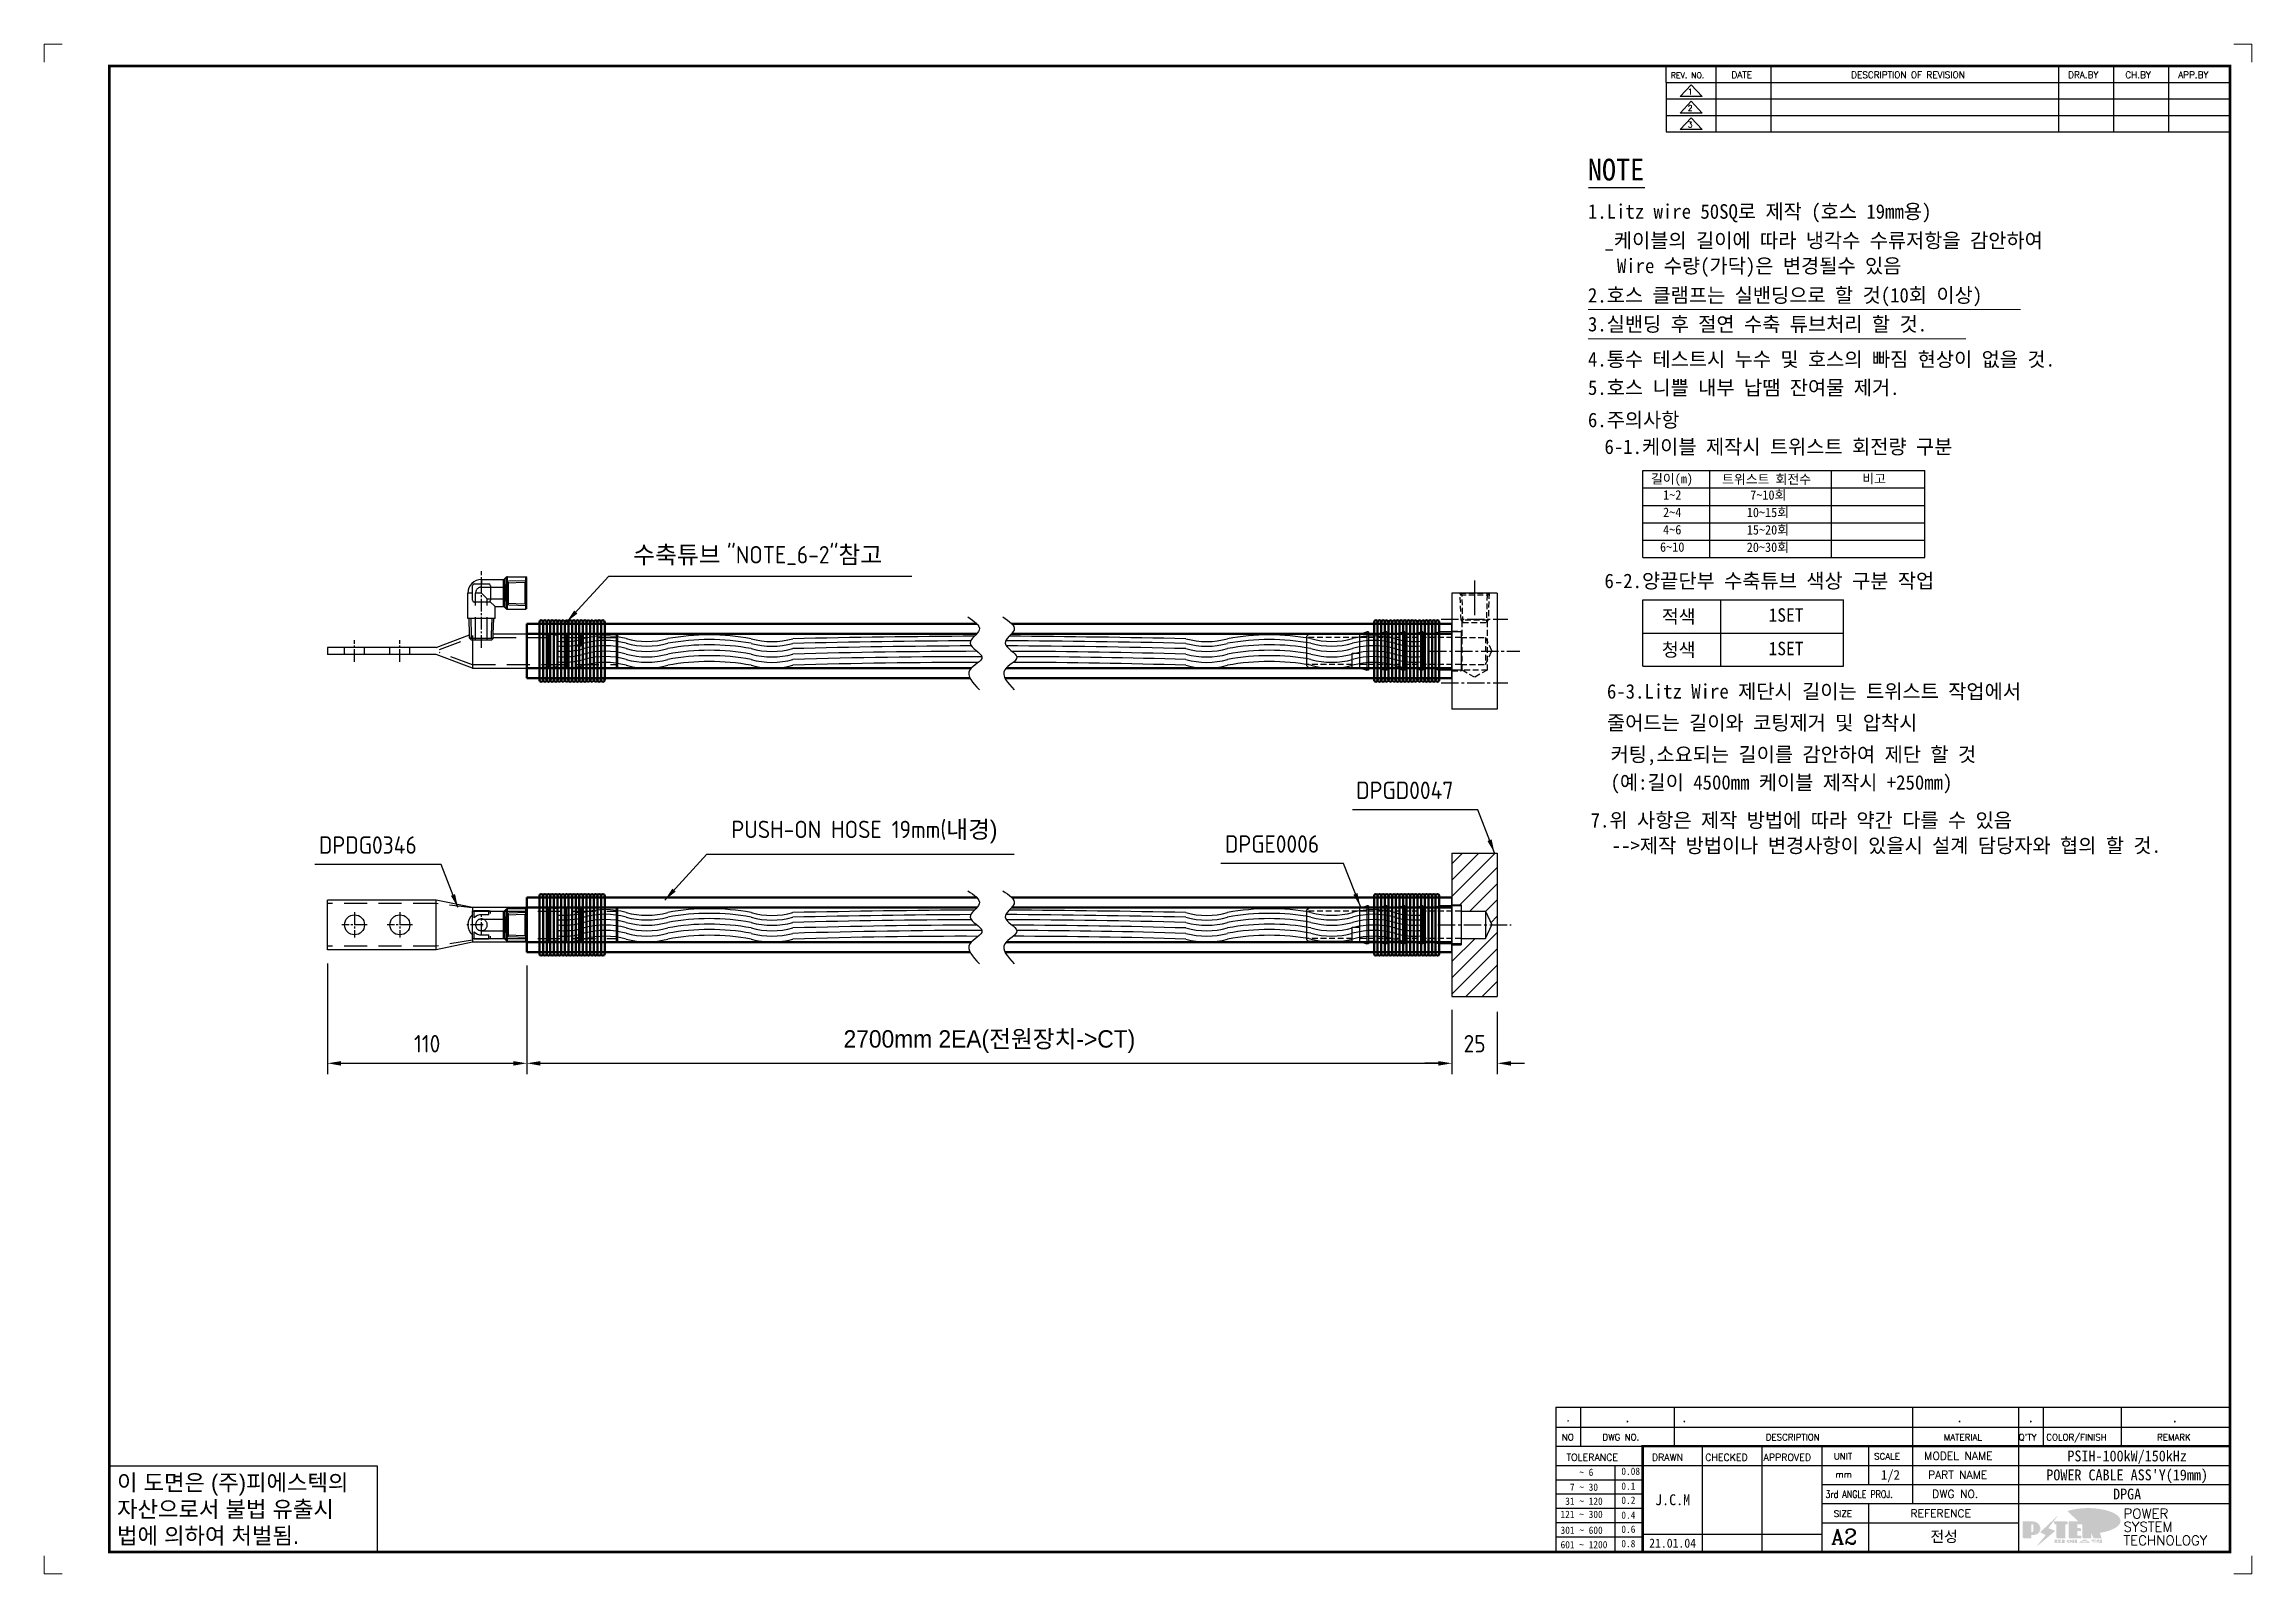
# Model space of a CAD drawing. Header units: millimetres. Extents: x 0 to 2133, y 0 to 844.
# Drawn here: x 0 to 1218, y 0 to 844 of the extents above; entities that cross this region are included whole.
import ezdxf
from ezdxf.enums import TextEntityAlignment as Align

# ---------------------------------------------------------------- set-up
doc = ezdxf.new("R2010")
doc.units = ezdxf.units.MM
for name, pattern in [('CENTER', [50.8, 31.75, -6.35, 6.35, -6.35]), ('CENTER1', [10, 7, -1, 1, -1]), ('CENTER2', [28.575, 19.05, -3.175, 3.175, -3.175]), ('HIDDEN2', [4.7625, 3.175, -1.5875]), ('HIDDENX2', [19.05, 12.7, -6.35])]:
    doc.linetypes.add(name, pattern=pattern)
doc.layers.add('AM_0', color=7, linetype='Continuous', lineweight=50)
doc.layers.add('가시적인 좁은 것(ISO)', color=1, linetype='Continuous', lineweight=35)
doc.layers.add('FORMAT-1', color=7, linetype='Continuous')
doc.layers.add('line', color=3, linetype='Continuous')
doc.styles.add('h1', font='')
doc.styles.add('HAN', font='')
doc.styles.add('RC', font='ROMANC.SHX')
doc.styles.add('ROMANT', font='romant__.ttf')
doc.styles.add('RT', font='ROMANT.SHX', dxfattribs={"oblique": 15})
doc.styles.get("Standard").update_dxf_attribs({"font": 'ISOCP.SHX', "bigfont": 'WHGTXT.SHX'})
doc.styles.get('h1').set_extended_font_data('New Gulim')
doc.styles.get('HAN').set_extended_font_data('GulimChe')
doc.dimstyles.new('PS-3', dxfattribs={"dimscale": 3, "dimtxt": 3.2, "dimasz": 2.5, "dimexe": 2, "dimexo": 2.5, "dimgap": 2, "dimtad": 1, "dimtoh": 1, "dimrnd": 0.05, "dimzin": 12, "dimdsep": 46, "dimtxsty": 'Standard', "dimcen": 0, "dimclrt": 2, "dimazin": 3, "dimtfac": 1, "dimtofl": 0, "dimtmove": 0, "dimatfit": 3, "dimfxl": 0, "dimtolj": 1, "dimtzin": 0, "dimarcsym": 0})

msp = doc.modelspace()

# ---------------------------------------------------------------- texts
at = {"color": 2, "style": 'HAN'}
for s, height, p in [('NOTE', 12, (851.724, 768.771)), ('_케이블의 길이에 따라 냉각수 수류저항을 감안하여 ', 8, (860.849, 731.68)), ('Wire 수량(가닥)은 변경될수 있음', 8, (867.693, 717.681)), ('4.통수 테스트시 누수 및 호스의 빠짐 현상이 없을 것.', 8, (851.724, 666.133)), ('5.호스 니쁠 내부 납땜 잔여물 제거.', 8, (851.724, 650.485)), ('6.주의사항', 8, (851.724, 632.67)), ('6-1.케이블 제작시 트위스트 회전량 구분', 8, (860.849, 617.876)), ('6-2.양끝단부 수축튜브 색상 구분 작업', 8, (860.849, 543.864)), ('6-3.Litz Wire 제단시 길이는 트위스트 작업에서', 8, (862.2, 482.908)), ('줄어드는 길이와 코팅제거 및 압착시 ', 8, (862.2, 465.562)), ('커팅,소요되는 길이를 감안하여 제단 할 것', 8, (864.195, 448.13)), ('(예:길이 4500mm 케이블 제작시 +250mm)', 8, (864.195, 432.681)), ('7.위 사항은 제작 방법에 따라 약간 다를 수 있음', 8, (853.233, 411.781)), ('-->제작 방법이나 변경사항이 있을시 설계 담당자와 협의 할 것.', 8, (864.869, 397.846))]:
    msp.add_text(s, height=height, dxfattribs=at).set_placement(p)
at = {"color": 1, "style": 'HAN'}
for s, p in [('1.Litz wire 50SQ로 제작 (호스 19mm용)', (851.724, 747.68)), ('2.호스 클램프는 실밴딩으로 할 것(10회 이상)', (851.724, 701.469)), ('3.실밴딩 후 절연 수축 튜브처리 할 것.', (851.724, 685.525))]:
    msp.add_text(s, height=8, dxfattribs=at).set_placement(p)
at = {"color": 2, "style": 'HAN'}
for s, height, p in [('길이(m)', 5.204, (898.079, 603.842)), ('1~2', 5.204, (898.222, 595.295)), ('트위스트 회전수', 5.204, (950.268, 604.03)), ('7~10회', 5.204, (951.218, 595.295)), ('비고', 5.204, (1009.602, 604.329)), ('2~4', 5.204, (898.222, 585.695)), ('10~15회', 5.204, (951.001, 585.695)), ('4~6', 5.204, (898.222, 576.095)), ('15~20회', 5.204, (951.001, 576.095)), ('6~10', 5.204, (898.222, 566.495)), ('20~30회', 5.204, (951.001, 566.495)), ('적색', 7.4157, (901.782, 528.233)), ('청색', 7.4157, (901.782, 509.993))]:
    msp.add_text(s, height=height, dxfattribs=at).set_placement(p, align=Align.MIDDLE)
at = {"color": 1, "style": 'HAN'}
for p in [(960.994, 529.049), (960.994, 510.554)]:
    msp.add_text('1SET', height=7.4157, dxfattribs=at).set_placement(p, align=Align.MIDDLE)
at = {"color": 2, "char_height": 9.6}
for s, insert, attachment_point in [('{\\fGulim|b0|i0|c129|p50;수축튜브 }"NOTE_6-2"{\\fGulim|b0|i0|c129|p50;참고}', (324.993, 556.456, 0), 7), ('DPGD0047', (777.448, 427.521, 0), 9), ('PUSH-ON HOSE 19mm({\\fGulim|b0|i0|c129|p50;내경)}', (379.184, 403.047, 0), 7), ('DPGE0006', (703.448, 397.896, 920.666), 9)]:
    msp.add_mtext(s, dxfattribs=dict(at, insert=insert, attachment_point=attachment_point))
at = {"color": 2, "insert": (205.573, 397.311, 0), "char_height": 9.6, "width": 56.36068, "attachment_point": 9}
msp.add_mtext('DPDG0346', dxfattribs=at)

# ---------------------------------------------------------------- blocks, each defined once
blk = doc.blocks.new('no2')
at = {"color": 180}
for p, q in [((0, 5.5), (0, 0)), ((0, 5.5), (186, 5.5)), ((6.79, 5.5), (6.79, 0)), ((32.74, 0.11), (32.74, 5.5)), ((98.4, 5.5), (98.4, 0)), ((127.61, 5.5), (127.61, 0)), ((134.43, 5.5), (134.43, 0)), ((155.98, 5.5), (155.98, 0))]:
    blk.add_line(p, q, dxfattribs=at)
at = {"color": 2, "style": 'RT', "oblique": 15}
blk.add_attdef('NO', text='', height=1.74, dxfattribs=at).set_placement((3.38, 2.51), align=Align.MIDDLE_CENTER)
at = {"color": 2, "style": 'HAN'}
for tag, p in [('PART-NO', (19.76, 2.75)), ('MATERIAL', (111.38, 2.75)), ("Q'TY", (131.02, 2.75)), ('COLOR/FINISH', (145.2, 2.75)), ('REMARK', (170.76, 2.75))]:
    blk.add_attdef(tag, text='', height=2.9, dxfattribs=at).set_placement(p, align=Align.MIDDLE_CENTER)
blk.add_attdef('DESCRIPTION', text='', height=2.9, dxfattribs=at).set_placement((34.51, 2.75), align=Align.MIDDLE_LEFT)
blk = doc.blocks.new('re2')
at = {"color": 180}
for p, q in [((0, 0), (0, -4.55)), ((0, -4.55), (155.53, -4.55)), ((6.87, -0.64), (3.86, -3.91)), ((9.88, -3.91), (3.86, -3.91)), ((6.87, -0.64), (9.88, -3.91)), ((13.74, -4.55), (13.74, 0)), ((28.97, -4.55), (28.97, 0)), ((108.25, -4.55), (108.25, 0)), ((123.49, -4.55), (123.49, 0)), ((138.64, -4.55), (138.64, 0))]:
    blk.add_line(p, q, dxfattribs=at)
at = {"color": 2, "style": 'RC', "oblique": 15}
blk.add_attdef('REV.NO', text='', height=1.56, dxfattribs=at).set_placement((6.59, -2.56), align=Align.MIDDLE_CENTER)
blk.add_attdef('-1', text='', height=1.56, dxfattribs=at).set_placement((9.37, -1.66), align=Align.MIDDLE_LEFT)
at = {"color": 2, "style": 'HAN'}
for tag, p in [('REV.-DATE', (21.36, -2.28)), ('DRA.BY', (115.87, -2.28)), ('CH.BY', (131.07, -2.28)), ('APP.BY', (147.09, -2.28))]:
    blk.add_attdef(tag, text='', height=2.5, dxfattribs=at).set_placement(p, align=Align.MIDDLE_CENTER)
blk.add_attdef('DESCRIPTION-OF-REVISION', text='', height=2.5, dxfattribs=at).set_placement((31.61, -2.28), align=Align.MIDDLE_LEFT)
blk = doc.blocks.new('t2')
for p, q in [((0, 23.82), (73.88, 23.82)), ((0, 23.82), (0, 0)), ((73.88, 23.82), (73.88, 0)), ((0, 0), (73.88, 0))]:
    blk.add_line(p, q)
at = {"color": 1, "style": 'h1'}
for s, p in [('이 도면은 (주)피에스텍의', (2.1, 16.94)), ('자산으로서 불법 유출시', (2.1, 9.61)), ('법에 의하여 처벌됨.', (2.1, 2.28))]:
    blk.add_text(s, height=4.5, dxfattribs=at).set_placement(p)
blk = doc.blocks.new('new LOGO')
at = {"layer": 'line'}
h = blk.add_hatch(color=253, dxfattribs=at)
edge = h.paths.add_edge_path()
edge.add_ellipse((334, 86), major_axis=(-166, 0), ratio=0.39426, start_angle=111.5127, end_angle=334.469)
edge.add_ellipse((314, 81), major_axis=(-154, 0), ratio=0.40699, start_angle=121.3066, end_angle=327.7437, ccw=False)
edge.add_line((394, 28), (395, 26))
h = blk.add_hatch(color=1, dxfattribs=at)
h.paths.add_polyline_path([(41, 16), (54, 16, 1), (54, 83), (0, 83), (0, 0), (41, 0)])
h.paths.add_polyline_path([(41, 28), (41, 72), (44, 72, -0.414214), (55, 61), (55, 39, -0.414214), (44, 28)], flags=16)
h.paths.add_polyline_path([(215, 72), (227, 72), (227, 83), (160, 83), (160, 72), (172, 72), (172, 0), (215, 0)])
h.paths.add_polyline_path([(276, 37), (295, 37), (295, 49), (276, 49), (276, 72), (295, 72), (295, 83), (234, 83), (234, 0), (297, 0), (297, 11), (276, 11)])
h.paths.add_polyline_path([(347, 35), (360, 0), (400, 0), (380, 67), (400, 83), (381, 83), (347, 62), (347, 83), (305, 83), (305, 0), (347, 0)])
h = blk.add_hatch(color=250, dxfattribs=at)
h.paths.add_polyline_path([(44, 69), (47, 69, -0.129793), (52, 68, 0.221832), (44, 72), (41, 72), (41, 28), (44, 28, 0.02048), (44, 28)], flags=17)
h.paths.add_polyline_path([(44, 14), (57, 14, 0.72362), (77, 74, -0.679777), (54, 16), (41, 16), (41, 0), (3, 0), (3, -3), (44, -3)])
h.paths.add_polyline_path([(118, 14), (71, -44), (77, -40), (121, 16), (92, 29), (173, 106), (177, 111), (89, 28)])
h.paths.add_polyline_path([(163, 72), (163, 69), (172, 69), (172, 72)], flags=17)
h.paths.add_polyline_path([(218, 69), (230, 69), (230, 80), (227, 80), (227, 72), (215, 72), (215, 0), (175, 0), (175, -3), (218, -3)])
h.paths.add_polyline_path([(298, 47), (295, 47), (295, 37), (276, 37), (276, 11), (279, 11), (279, 35), (298, 35)])
h.paths.add_polyline_path([(300, 8), (297, 8), (297, 0), (237, 0), (237, -3), (300, -3)])
h.paths.add_polyline_path([(298, 80), (295, 80), (295, 72), (276, 72), (276, 49), (279, 49), (279, 69), (298, 69)])
h.paths.add_polyline_path([(350, 80), (347, 80), (347, 62), (350, 64)])
h.paths.add_polyline_path([(350, 27), (347, 35), (347, 0), (308, 0), (308, -3), (350, -3)])
h.paths.add_polyline_path([(403, 80), (397, 80), (380, 67), (400, 0), (362, 0), (363, -3), (403, -3), (383, 64)])
blk.add_hatch(color=5, dxfattribs=at).paths.add_polyline_path([(166, 35), (131, 49), (180, 113), (92, 29), (121, 16), (74, -43)])
h = blk.add_hatch(color=250, dxfattribs=at)
edge = h.paths.add_edge_path()
edge.add_ellipse((238, -18), major_axis=(-14.3, 0), ratio=0.526336, start_angle=192.2456, end_angle=269.0748)
edge.add_line((238, -10), (238, -10))
edge.add_ellipse((238, -18), major_axis=(-14.3, 0), ratio=0.526336, start_angle=270.9252, end_angle=449.0748)
edge.add_line((238, -25), (238, -25))
edge.add_ellipse((238, -18), major_axis=(-14.3, 0), ratio=0.526336, start_angle=450.9252, end_angle=527.7544)
edge.add_line((252, -19), (254, -19))
edge.add_line((254, -19), (254, -27))
edge.add_line((254, -27), (263, -27))
edge.add_line((263, -27), (263, -10))
edge.add_line((263, -10), (254, -10))
edge.add_line((254, -10), (254, -16))
edge.add_line((254, -16), (252, -16))
h.paths.add_polyline_path([(241, -16), (241, -19, -1), (234, -19), (234, -16, -1)], flags=16)
h.paths.add_polyline_path([(278, -10), (268, -10), (268, -27), (278, -27)])
h.paths.add_polyline_path([(310, -10), (310, -11, -0.157169), (289, -18), (294, -20, 0.128407), (316, -16, 0.128407), (339, -20), (343, -18, -0.157169), (322, -11), (322, -10)])
h.paths.add_polyline_path([(342, -25), (342, -22), (290, -22), (290, -25)])
h.paths.add_polyline_path([(352, -10), (352, -16, 0.414214), (354, -18), (379, -18), (379, -20), (390, -20), (390, -10), (379, -10), (379, -14), (375, -14), (375, -15), (379, -15), (379, -16), (365, -16), (365, -15), (371, -15), (371, -14), (365, -14), (365, -13), (375, -13), (375, -10)])
h.paths.add_polyline_path([(394, -10), (394, -20), (405, -20), (405, -10)])
h.paths.add_polyline_path([(405, -27), (405, -21), (357, -21), (357, -23), (392, -23), (392, -27)])
h.paths.add_polyline_path([(200, -10), (200, -22), (193, -22), (193, -13), (197, -13), (197, -10), (161, -10), (161, -13), (164, -13), (164, -22), (161, -22), (161, -25), (200, -25), (200, -27), (214, -27), (214, -10)])
h.paths.add_polyline_path([(182, -13), (176, -13), (176, -22), (182, -22)], flags=17)
blk = doc.blocks.new('format-2')
at = {"color": 3, "lineweight": 9}
for p, q in [((5, 422), (0, 422)), ((0, 417), (0, 422)), ((604, 422), (609, 422)), ((609, 417), (609, 422)), ((0, 5), (0, 0)), ((5, 0), (0, 0)), ((604, 0), (609, 0)), ((609, 5), (609, 0))]:
    blk.add_line(p, q, dxfattribs=at)
at = {"color": 180}
for p, q in [((447.47, 411.45), (447.47, 416)), ((461.21, 411.45), (461.21, 416)), ((476.44, 411.45), (476.44, 416)), ((555.72, 411.45), (555.72, 416)), ((570.95, 411.45), (570.95, 416)), ((586.11, 411.45), (586.11, 416)), ((447.47, 411.45), (603, 411.45)), ((417, 40.49), (603, 40.49)), ((417, 40.49), (417, 6)), ((423.79, 40.49), (423.79, 35.21)), ((449.74, 35.21), (449.74, 40.49)), ((515.4, 40.49), (515.4, 35.21)), ((544.61, 40.49), (544.61, 35.21)), ((551.43, 40.49), (551.43, 35.21)), ((572.98, 40.49), (572.98, 35.21)), ((417, 35.21), (440.98, 35.21)), ((457.46, 6), (457.46, 35.21)), ((473.95, 6), (473.95, 35.21)), ((490.44, 6), (490.44, 35.21)), ((503.22, 35.21), (503.22, 24.65)), ((515.4, 35.21), (515.4, 19.37)), ((544.61, 35.21), (544.61, 6)), ((417, 29.93), (440.98, 29.93)), ((417, 25.98), (440.98, 25.98)), ((433.39, 6.23), (433.39, 29.93)), ((440.98, 29.93), (603, 29.93)), ((490.44, 24.65), (603, 24.65)), ((417, 22.03), (440.98, 22.03)), ((490.44, 19.37), (603, 19.37)), ((503.22, 19.37), (503.22, 6)), ((417, 18.08), (440.98, 18.08)), ((417, 14.13), (440.98, 14.13)), ((490.44, 14.09), (544.61, 14.09)), ((417, 10.18), (440.98, 10.18)), ((440.98, 10.95), (490.44, 10.95))]:
    blk.add_line(p, q, dxfattribs=at)
at = {"color": 7, "const_width": 0.7}
blk.add_lwpolyline([(440.98, 6), (440.98, 35.21), (603, 35.21)], dxfattribs=at)
at = {"layer": 'FORMAT-1', "color": 7, "const_width": 0.7}
blk.add_lwpolyline([(18, 6), (18, 416), (603, 416), (603, 6)], close=True, dxfattribs=at)
blk.add_blockref('t2', (18, 6))
at = {"xscale": 0.05400000000008731, "yscale": 0.05400000000008731, "zscale": 0.05400000000008731}
blk.add_blockref('new LOGO', (545.79, 9.96), dxfattribs=at)
at = {"color": 2}
for s, height, style, p in [('REV. NO.', 1.56, 'RC', (448.73, 412.65)), ('DATE', 1.788, 'RC', (465.45, 412.64)), ('DESCRIPTION OF REVISION', 1.7875, 'RC', (498.48, 412.64)), ('DRA.BY', 1.788, 'RC', (558.33, 412.64)), ('CH.BY', 1.788, 'RC', (574.09, 412.64)), ('APP.BY', 1.788, 'RC', (588.68, 412.64)), ('NO', 1.742, 'RC', (418.66, 36.83)), ('DWG NO.', 1.742, 'RC', (429.86, 36.83)), ('DESCRIPTION', 1.7424, 'RC', (474.93, 36.83)), ('MATERIAL', 1.742, 'RC', (524.02, 36.83)), ("Q'TY", 1.742, 'RC', (544.67, 36.83)), ('COLOR/FINISH', 1.7424, 'RC', (552.3, 36.83)), ('REMARK', 1.742, 'RC', (582.87, 36.83)), (' TOLERANCE', 1.9, 'RC', (418.61, 31.22)), ('DRAWN', 1.9, 'RC', (443.5, 31.22)), ('CHECKED', 1.9, 'RC', (458.21, 31.22)), ('APPROVED', 1.9, 'RC', (474.3, 31.22)), ('UNIT', 1.742, 'RC', (493.69, 31.55)), ('SCALE', 1.742, 'RC', (504.82, 31.55)), ('MODEL NAME', 2.178, 'RC', (518.62, 31.46)), ('  7 ~ 30', 2, 'HAN', (418.3, 22.91)), ('    ~ 6', 2, 'HAN', (418.3, 27.03)), ('0.08', 2, 'HAN', (435.07, 27.31)), ('0.1', 2, 'HAN', (435.07, 23.2)), ('mm', 1.742, 'RC', (494.17, 26.56)), ('PART NAME', 2.178, 'RC', (519.67, 26.24)), (' 31 ~ 120', 2, 'HAN', (418.3, 19.04)), ('0.2', 2, 'HAN', (435.07, 19.32)), (' DWG NO.', 2.178, 'RC', (519.34, 20.96)), ('301 ~ 600', 2, 'HAN', (418.3, 11.04)), ('121 ~ 300', 2, 'HAN', (418.3, 15.42)), ('0.4', 2, 'HAN', (435.07, 15.2)), ('0.6', 2, 'HAN', (435.07, 11.32)), ('SIZE', 1.742, 'RC', (493.69, 15.72)), ('REFERENCE', 2.178, 'RC', (514.84, 15.61)), ('601 ~ 1200', 2, 'HAN', (418.3, 7.05)), ('0.8', 2, 'HAN', (435.07, 7.33))]:
    blk.add_text(s, height=height, dxfattribs=dict(at, style=style)).set_placement(p)
at = {"color": 2, "style": 'RC', "width": 0.8}
blk.add_text('3rd ANGLE PROJ.', height=2, dxfattribs=at).set_placement((491.37, 20.97))
at = {"color": 2, "lineweight": 30, "style": 'RC'}
blk.add_text('A2', height=4.182, dxfattribs=at).set_placement((492.93, 8.17))
at = {"style": 'ROMANT'}
for s, p in [('POWER', (573.59, 15.27)), ('SYSTEM', (573.59, 11.63)), ('TECHNOLOGY', (573.59, 7.87))]:
    blk.add_text(s, height=2.7, dxfattribs=at).set_placement(p)
at = {"style": 'HAN'}
for tag, height, p in [('MODEL-NAME', 3, (574.6, 32.53)), ('SCALE', 2.7, (509.31, 27.29)), ('PART-NAME', 3, (574.6, 27.29)), ('DRA-BY', 3, (449.22, 20.44)), ('CH-BY', 3, (465.71, 20.44)), ('APP-BY', 3, (482.2, 20.44)), ('DWG-NO', 3, (574.6, 22.01)), ('DRA-DATE', 2.5, (449.22, 8.48)), ('CH-DATE', 2.5, (465.71, 8.48)), ('APP-DATE', 2.5, (482.2, 8.48)), ('관련업체명', 3, (524.09, 10.29))]:
    blk.add_attdef(tag, text='', height=height, dxfattribs=at).set_placement(p, align=Align.MIDDLE_CENTER)
blk = doc.blocks.new('*D71')
at = {"color": 0, "lineweight": -2}
for p, q in [((266.3, 335.6), (266.3, 275.7)), ((776.7, 311.1), (776.7, 275.7)), ((273.8, 281.7), (769.2, 281.7))]:
    blk.add_line(p, q, dxfattribs=at)
at = {"color": 0}
for points in [[(273.8, 282.9), (273.8, 280.4), (266.3, 281.7)], [(769.2, 282.9), (769.2, 280.4), (776.7, 281.7)]]:
    blk.add_solid(points, dxfattribs=at)
at = {"layer": 'DEFPOINTS', "color": 0}
for p in [(266.3, 343.1, 0), (776.7, 318.6, 0), (776.7, 281.7)]:
    blk.add_point(p, dxfattribs=at)
at = {"color": 2, "insert": (521.5, 293.7), "char_height": 9.6, "attachment_point": 5}
blk.add_mtext('\\A1;{\\fGulim|b0|i0|c0|p50;2700mm \\fGulim|b0|i0|c129|p50;2EA(전원장치->CT)}', dxfattribs=at)
blk = doc.blocks.new('*D61')
at = {"color": 0, "lineweight": -2}
for p, q in [((156.3, 336.8), (156.3, 275.7)), ((266.3, 335.6), (266.3, 275.7)), ((163.8, 281.7), (258.8, 281.7))]:
    blk.add_line(p, q, dxfattribs=at)
at = {"color": 0}
for points in [[(163.8, 282.9), (163.8, 280.4), (156.3, 281.7)], [(258.8, 282.9), (258.8, 280.4), (266.3, 281.7)]]:
    blk.add_solid(points, dxfattribs=at)
at = {"layer": 'DEFPOINTS', "color": 0}
for p in [(156.3, 344.3, 0), (266.3, 343.1, 0), (266.3, 281.7)]:
    blk.add_point(p, dxfattribs=at)
at = {"color": 2, "insert": (211.3, 292.5), "char_height": 9.6, "attachment_point": 5}
blk.add_mtext('\\A1;110', dxfattribs=at)
blk = doc.blocks.new('*D62')
at = {"color": 0, "lineweight": -2}
for p, q in [((776.7, 311.1), (776.7, 275.7)), ((801.7, 310.1), (801.7, 275.7)), ((769.2, 281.7), (761.7, 281.7)), ((809.2, 281.7), (816.7, 281.7))]:
    blk.add_line(p, q, dxfattribs=at)
at = {"color": 0}
for points in [[(769.2, 282.9), (769.2, 280.4), (776.7, 281.7)], [(809.2, 282.9), (809.2, 280.4), (801.7, 281.7)]]:
    blk.add_solid(points, dxfattribs=at)
at = {"layer": 'DEFPOINTS', "color": 0}
for p in [(776.7, 318.6, 0), (801.7, 317.6, 0), (801.7, 281.7)]:
    blk.add_point(p, dxfattribs=at)
at = {"color": 2, "insert": (789.2, 292.5), "char_height": 9.6, "attachment_point": 5}
blk.add_mtext('\\A1;25', dxfattribs=at)
blk = doc.blocks.new('A$C67165AE0')
at = {"color": 6}
for p, q in [((-79, 37), (-71, 37)), ((-75, 39.5), (-62.9, 39.5)), ((-62.9, 24.5), (-62.9, 39.5)), ((-62.2, 39.8), (-61.3, 40.7)), ((-62.2, 24.2), (-62.2, 39.8)), ((-61.3, 23.3), (-61.3, 40.7)), ((-60.6, 23), (-60.6, 41)), ((-60.6, 41), (-50.5, 41)), ((-50.5, 23), (-50.5, 41)), ((-50, 40.5), (-50.5, 41)), ((-50, 23.5), (-50, 40.5)), ((-80, 32), (-82.5, 32)), ((-82.5, 18), (-82.5, 32)), ((-80, 28), (-80, 36)), ((-71, 27), (-79, 27)), ((-67.5, 24.5), (-70.3, 27.3)), ((-70, 36), (-70, 28)), ((-67.5, 24.5), (-62.9, 24.5)), ((-67.5, 18), (-67.5, 24.5)), ((-67.5, 18), (-82.5, 18)), ((-81.5, 8.9), (-81.8, 18)), ((-68.5, 9.5), (-68.2, 18)), ((-62.2, 24.2), (-61.3, 23.3)), ((-60.6, 23), (-50.5, 23)), ((-50, 23.5), (-50.5, 23)), ((-100, 2), (-160, 2)), ((-160, 2), (-160, -2)), ((-100, 2), (-81.5, 8.9)), ((-80, 8.5), (-80, -9.5)), ((-68.5, 9.5), (-43, 9.5)), ((-68.5, 9.5), (-68.5, 9.5)), ((-68.5, 9.5), (-68.5, 9.5)), ((-43, 9.5), (-38, 8.8)), ((-43, 9.5), (-43, -9.5)), ((-38, 8.8), (-38, 9.5)), ((-38, 9.5), (-33, 8.8)), ((-38, 8.8), (-38, -8.8)), ((-33, 8.8), (-33, 9.5)), ((-33, 9.5), (-28, 8.8)), ((-33, 8.8), (-33, -8.8)), ((-28, 8.8), (-28, 9.5)), ((-28, 9.5), (-23, 9.5)), ((-28, 8.8), (-28, -8.8)), ((-23, 9.5), (-23, 7.5)), ((-23, 7.5), (-23, 2.9)), ((-23, 2.9), (-20, 2.9)), ((-20, 7.5), (-20, 9.5)), ((-20, 9.5), (-0.5, 9.5)), ((-20, 2.9), (-20, 7.5)), ((-0.5, -9.5), (-0.5, 9.5)), ((0, 9), (0, 8)), ((0, 8), (0, -8)), ((-100, -2), (-160, -2)), ((-80, -9.5), (-100, -2)), ((-80, -9.5), (-43, -9.5)), ((-38, -8.8), (-43, -9.5)), ((-33, -8.8), (-38, -9.5)), ((-38, -9.5), (-38, -8.8)), ((-28, -8.8), (-33, -9.5)), ((-33, -9.5), (-33, -8.8)), ((-28, -9.5), (-28, -8.8)), ((-0.5, -9.5), (-28, -9.5)), ((0, -8), (0, -9))]:
    blk.add_line(p, q, dxfattribs=at)
at = {"color": 1, "linetype": 'CENTER1'}
for p, q in [((-75, 1.8), (-75, 44)), ((-145, -6), (-145, 6)), ((-120, -6), (-120, 6))]:
    blk.add_line(p, q, dxfattribs=at)
at = {"color": 2, "linetype": 'HIDDENX2'}
for p, q in [((-62.3, 35.2), (-61, 37.6)), ((-61, 37.6), (-50.9, 37.9)), ((-61, 26.4), (-61, 37.6)), ((-50, 38.8), (-60, 38.5)), ((-60, 25.5), (-60, 38.5)), ((-50.9, 37.9), (-50, 38.8)), ((-50.9, 26.1), (-50.9, 37.9)), ((-75, 32), (-78.2, 32)), ((-78.2, 6), (-78.2, 32)), ((-75, 32), (-75, 35.2)), ((-75, 35.2), (-62.3, 35.2)), ((-75, 32), (-71.8, 28.8)), ((-71.8, 6), (-71.8, 28.8)), ((-71.8, 28.8), (-62.3, 28.8)), ((-62.3, 35.2), (-62.3, 28.8)), ((-62.3, 28.8), (-61, 26.4)), ((-61, 26.4), (-50.9, 26.1)), ((-60, 25.5), (-50, 25.2)), ((-50.9, 26.1), (-50, 25.2)), ((-80.9, 18), (-80.6, 8.7)), ((-69.4, 8.9), (-69.1, 18)), ((-150.5, -2), (-150.5, 2)), ((-139.5, -2), (-139.5, 2)), ((-125.5, -2), (-125.5, 2)), ((-114.5, -2), (-114.5, 2)), ((-98.2, 0.8), (-81.5, 7)), ((-81.5, 7), (-81.5, 8.9)), ((-81.4, 6.9), (-81.5, 8.9)), ((-68.6, 6.9), (-81.4, 6.9)), ((-80.5, 6), (-81.4, 6.9)), ((-80.6, 8.7), (-80.6, 6.9)), ((-69.5, 6), (-80.5, 6)), ((-69.5, 6), (-68.6, 6.9)), ((-69.4, 6.9), (-69.4, 8.9)), ((-68.6, 6.9), (-68.5, 9.5)), ((-68.5, 7.5), (-68.5, 9.5)), ((-68.5, 7.5), (-0.5, 7.5)), ((-80, -7.6), (-98.2, -0.8)), ((-80, -7.5), (-0.5, -7.5))]:
    blk.add_line(p, q, dxfattribs=at)
at = {"color": 6}
for centre, radius, start, end in [((-75, 32), 7.5, 90, 180), ((-79, 36), 1, 90, 180), ((-71, 36), 1, 0, 90), ((-62.9, 40.5), 1, 270, 315), ((-60.6, 40), 1, 90, 135), ((-79, 28), 1, 180, 270), ((-71, 28), 1, 270, 0), ((-62.9, 23.5), 1, 45, 90), ((-60.6, 24), 1, 225, 270), ((-0.5, 9), 0.5, 0, 90), ((-0.5, 8), 0.5, 270, 0), ((-0.5, -8), 0.5, 0, 90), ((-0.5, -9), 0.5, 270, 0)]:
    blk.add_arc(centre, radius, start, end, dxfattribs=at)
at = {"color": 2, "linetype": 'HIDDENX2'}
blk.add_arc((-75, 32), 3.25, 90, 180, dxfattribs=at)
at = {"layer": '가시적인 좁은 것(ISO)'}
blk.add_line((-75, 37), (-75, 39.5), dxfattribs=at)
blk = doc.blocks.new('A$C02DB0C8E')
at = {"color": 6}
for p, q in [((-159.5, -13.8), (-159.5, 13.7)), ((-99.5, 13.7), (-159.5, 13.7)), ((-79.5, 9.5), (-99.5, 13.7)), ((-99.5, -13.8), (-99.5, 13.7)), ((-99.5, 11.3), (-99.5, 11.7)), ((-79.5, 9.5), (-79.5, 9.4)), ((-42.5, 9.5), (-79.5, 9.5)), ((-79.5, 9.4), (-79.5, 8.7)), ((-79.5, 8.7), (-79.5, 7.7)), ((-79.5, 3.9), (-79.5, 7.7)), ((-79.5, 7.7), (-78.5, 7.7)), ((-79.5, 7.5), (-69.5, 7.5)), ((-78.5, 3.9), (-78.5, 7.7)), ((-70.5, 7.7), (-78.5, 7.7)), ((-70.5, 5.6), (-74.5, 5.6)), ((-70.5, 7.7), (-69.5, 7.7)), ((-70.5, 5.6), (-70.5, 7.7)), ((-69.5, 6.3), (-69.5, 7.7)), ((-62.4, -7.5), (-62.4, 7.5)), ((-61.7, 7.8), (-60.8, 8.7)), ((-61.7, -7.8), (-61.7, 7.8)), ((-60.8, -8.7), (-60.8, 8.7)), ((-60.1, -9), (-60.1, 9)), ((-60.1, 9), (-50, 9)), ((-50, -9), (-50, 9)), ((-49.5, 8.5), (-50, 9)), ((-49.5, -8.5), (-49.5, 8.5)), ((-42.5, 9.5), (-42.5, -9.5)), ((-37.5, 8.8), (-42.5, 9.5)), ((-37.5, -9.5), (-37.5, 9.5)), ((-32.5, 8.8), (-37.5, 9.5)), ((-27.5, 8.8), (-32.5, 9.5)), ((-32.5, 9.5), (-32.5, -9.5)), ((-27.5, -9.5), (-27.5, 9.5)), ((-27.5, 9.5), (0, 9.5)), ((-22.5, 9), (-22.5, -9)), ((-22.5, 9), (-19.5, 9)), ((-19.5, 6.9), (-22.5, 6.9)), ((-19.5, -9), (-19.5, 9)), ((0, -9.5), (0, 9.5)), ((0.5, 9), (0.5, -9)), ((-79.5, -9.5), (-99.5, -13.8)), ((-79.5, -7.7), (-79.5, -3.9)), ((-79.5, -7.5), (-69.5, -7.5)), ((-79.5, -7.7), (-79.5, -8.4)), ((-78.5, -7.7), (-79.5, -7.7)), ((-79.5, -8.4), (-79.5, -9.5)), ((-42.5, -9.5), (-79.5, -9.5)), ((-78.5, -7.7), (-78.5, -3.9)), ((-78.5, -7.7), (-70.5, -7.7)), ((-74.5, -5.6), (-70.5, -5.6)), ((-70.5, -7.7), (-70.5, -5.6)), ((-69.5, -7.7), (-70.5, -7.7)), ((-69.5, -7.7), (-69.5, -6.3)), ((-61.7, -7.8), (-60.8, -8.7)), ((-60.1, -9), (-50, -9)), ((-49.5, -8.5), (-50, -9)), ((-37.5, -8.8), (-42.5, -9.5)), ((-32.5, -8.8), (-37.5, -9.5)), ((-27.5, -8.8), (-32.5, -9.5)), ((-27.5, -9.5), (0, -9.5)), ((-22.5, -6.9), (-19.5, -6.9)), ((-19.5, -9), (-22.5, -9)), ((-99.5, -13.8), (-159.5, -13.8))]:
    blk.add_line(p, q, dxfattribs=at)
at = {"color": 2, "linetype": 'HIDDENX2'}
for p, q in [((-99.5, 11.7), (-159.5, 11.7)), ((-79.5, 9.4), (-99.5, 11.7)), ((-79.5, -3.9), (-79.5, 3.9)), ((-74.5, 3.2), (-61.8, 3.2)), ((-69.5, 7.5), (-62.4, 7.5)), ((-62.4, 7.5), (0, 7.5)), ((-61.8, 3.2), (-60.5, 5.6)), ((-61.8, 3.2), (-61.8, -3.3)), ((-60.5, 5.6), (-50.4, 5.9)), ((-60.5, -5.6), (-60.5, 5.6)), ((-49.5, 6.8), (-59.5, 6.5)), ((-59.5, -6.5), (-59.5, 6.5)), ((-50.4, 5.9), (-49.5, 6.8)), ((-50.4, -5.9), (-50.4, 5.9)), ((-99.5, -11.8), (-159.5, -11.8)), ((-79.5, -8.4), (-99.5, -11.8)), ((-74.5, -3.3), (-61.8, -3.3)), ((-69.5, -7.5), (-62.4, -7.5)), ((-62.4, -7.5), (0, -7.5)), ((-61.8, -3.3), (-60.5, -5.6)), ((-60.5, -5.6), (-50.4, -5.9)), ((-59.5, -6.5), (-49.5, -6.8)), ((-50.4, -5.9), (-49.5, -6.8))]:
    blk.add_line(p, q, dxfattribs=at)
at = {"color": 1, "linetype": 'CENTER1'}
for p, q in [((-144.5, 7), (-144.5, -7)), ((-119.5, 7), (-119.5, -7)), ((-74.5, -5.6), (-74.5, 5.6)), ((-74.5, 1), (-74.5, -1)), ((-137.5, 0), (-151.5, 0)), ((-112.5, 0), (-126.5, 0)), ((-73.5, 0), (-83.5, 0))]:
    blk.add_line(p, q, dxfattribs=at)
at = {"color": 6}
for centre in [(-144.5, 0), (-119.5, 0)]:
    blk.add_circle(centre, 5.5, dxfattribs=at)
for centre, radius, start, end in [((-74.5, 0), 7.5, 131.8103, 228.1897), ((-74.5, 0), 5.59, 90, 135.6876), ((-62.4, 8.5), 1, 270, 315), ((-60.1, 8), 1, 90, 135), ((0, 9), 0.5, 0, 90), ((0, 8), 0.5, 270, 0), ((-74.5, 0), 5.59, 224.3124, 270), ((-62.4, -8.5), 1, 45, 90), ((-60.1, -8), 1, 225, 270), ((0, -8), 0.5, 0, 90), ((0, -9), 0.5, 270, 0)]:
    blk.add_arc(centre, radius, start, end, dxfattribs=at)
at = {"color": 2, "linetype": 'HIDDENX2'}
for start, end in [(90, 270), (270, 90)]:
    blk.add_arc((-74.5, 0), 3.25, start, end, dxfattribs=at)
blk = doc.blocks.new('A$C7B8F6609')
at = {"lineweight": 0}
h = blk.add_hatch(dxfattribs=at)
h.set_pattern_fill('ANSI31', color=256, scale=2, style=0)
h.set_pattern_definition([(45, (-7531.581, 1710.2685), (-4.490128, 4.490128), [])])
h.paths.add_polyline_path([(25, 39.5), (0, 39.5), (0, 11), (5, 11), (5, 7.5), (18.5, 7.5), (22, 0), (25, 0)])
h.paths.add_polyline_path([(25, 0), (22, 0), (18.5, -7.5), (5, -7.5), (5, -11), (0, -11), (0, -39.5), (25, -39.5)])
at = {"color": 1}
for p, q in [((0, 39.5, -849.3), (0, -39.5, -849.3)), ((0, 39.5, -849.3), (25, 39.5, -849.3)), ((25, 39.5, -849.3), (25, -39.5, -849.3)), ((0, 11, -849.3), (5, 11, -849.3)), ((5, 11, -849.3), (5, -11, -849.3)), ((5, 7.5, -849.3), (18.5, 7.5, -849.3)), ((18.5, 7.5, -849.3), (22, 0, -849.3)), ((18.5, 7.5, -849.3), (18.5, -7.5, -849.3)), ((18.5, -7.5, -849.3), (22, 0, -849.3)), ((0, -11, -849.3), (5, -11, -849.3)), ((5, -7.5, -849.3), (18.5, -7.5, -849.3)), ((0, -39.5, -849.3), (25, -39.5, -849.3))]:
    blk.add_line(p, q, dxfattribs=at)
at = {"color": 6, "linetype": 'CENTER2', "ltscale": 0.5}
blk.add_line((-7.7, 0), (32.7, 0), dxfattribs=at)
blk = doc.blocks.new('A$C753502B6')
at = {"color": 6}
for p, q in [((-85, 8.25, 1841.33), (-84, 9.25, 1841.33)), ((-85, -8.25), (-85, 8.25, 1841.33)), ((-56, 9.25, 1841.33), (-84, 9.25, 1841.33)), ((-56, 9.25, 1841.33), (-52, 10.5)), ((-56, 9.25, 1841.33), (-56, -9.25, 1841.33)), ((-52, 10.5), (-52, -10.5)), ((-51, 10.5), (-52, 10.5)), ((-51, 10.5), (-51, -10.5)), ((-46, 9.25, 1841.33), (-51, 9.25, 1841.33)), ((-46, 9.25, 1841.33), (-42, 10.5)), ((-46, 9.25, 1841.33), (-46, -9.25, 214.91)), ((-42, 10.5), (-42, -10.5)), ((-41, 10.5), (-42, 10.5)), ((-41, 10.5), (-41, -10.5)), ((-36, 9.25, 1841.33), (-41, 9.25, 1841.33)), ((-36, 9.25, 1841.33), (-32, 10.5)), ((-36, 9.25, 1841.33), (-36, -9.25, 214.91)), ((-32, 10.5), (-32, -10.5)), ((-31, 10.5), (-32, 10.5)), ((-31, 10.5), (-31, -10.5)), ((-26, 9.25, 1841.33), (-31, 9.25, 1841.33)), ((-26, 9.25, 1841.33), (-22, 10.5)), ((-26, 9.25, 1841.33), (-26, -9.25, 214.91)), ((-22, 10.5), (-22, -10.5)), ((-21, 10.5), (-22, 10.5)), ((-21, 10.5), (-21, -10.5)), ((-16, 9.25, 1841.33), (-21, 9.25, 1841.33)), ((-16, 9.25, 1841.33), (-12, 10.5)), ((-16, 9.25, 1841.33), (-16, -9.25, 214.91)), ((-12, 10.5), (-12, -10.5)), ((0, 10.5), (-12, 10.5)), ((0, 10.5), (0, -10.5)), ((-85, -8.25), (-84, -9.25)), ((-60, -9.25), (-84, -9.25)), ((-60, -1.25), (-56, -1.25)), ((-60, -9.25), (-60, -1.25)), ((-56, -1.25), (-56, -9.25, 1841.33)), ((-56, -9.25, 1841.33), (-52, -10.5)), ((-51, -10.5), (-52, -10.5)), ((-46, -9.25, 214.91), (-51, -9.25, 214.91)), ((-46, -9.25, 214.91), (-42, -10.5)), ((-41, -10.5), (-42, -10.5)), ((-36, -9.25, 214.91), (-41, -9.25, 214.91)), ((-36, -9.25, 214.91), (-32, -10.5)), ((-31, -10.5), (-32, -10.5)), ((-26, -9.25, 214.91), (-31, -9.25, 214.91)), ((-26, -9.25, 214.91), (-22, -10.5)), ((-21, -10.5), (-22, -10.5)), ((-16, -9.25, 214.91), (-21, -9.25, 214.91)), ((-21, -10.5), (-21, -10.5)), ((-16, -9.25, 214.91), (-12, -10.5)), ((0, -10.5), (-12, -10.5))]:
    blk.add_line(p, q, dxfattribs=at)
at = {"color": 2, "linetype": 'HIDDEN2'}
for p, q in [((0, 7.5, 418.32), (-85, 7.5, 418.32)), ((-60, -7.5), (-85, -7.5)), ((0, -7.5), (-56, -7.5))]:
    blk.add_line(p, q, dxfattribs=at)
blk = doc.blocks.new('A$C5AD7013C')
at = {"color": 6, "linetype": 'CENTER2', "ltscale": 0.5}
for p, q in [((0, -12.5, 670.2), (0, 37.5, 670.2)), ((-17.5, -5.9), (-17.5, 30.8)), ((17.5, -5.9), (17.5, 30.8))]:
    blk.add_line(p, q, dxfattribs=at)
at = {"color": 1}
for p, q in [((-32, 25), (-32, 0)), ((-32, 25), (32, 25)), ((32, 25), (32, 0)), ((-32, 0), (32, 0))]:
    blk.add_line(p, q, dxfattribs=at)
at = {"color": 6, "linetype": 'CENTER', "ltscale": 3}
blk.add_line((-38.9, 12.5), (-19.7, 12.5), dxfattribs=at)
at = {"color": 2, "linetype": 'HIDDEN2'}
for p, q in [((-32, 20.5), (-17, 20)), ((-31, 19.4), (-32, 20.5)), ((-32, 4.5), (-32, 20.5)), ((-31, 4.6), (-31, 20.4)), ((-31, 19.4), (-15.8, 19)), ((-17, 20), (-17, 5)), ((-15.8, 19), (-17, 20)), ((-16.4, 19.5), (10.5, 19.5)), ((-15.8, 6), (-15.8, 19)), ((-7.5, 18.5), (0, 22)), ((-7.5, 18.5), (7.5, 18.5)), ((-7.5, 5), (-7.5, 18.5)), ((7.5, 18.5), (0, 22)), ((7.5, 5), (7.5, 18.5)), ((10.5, 19.5), (10.5, 5.5)), ((-32, 4.5), (-31, 5.6)), ((-17, 5), (-32, 4.5)), ((-15.8, 6), (-31, 5.6)), ((-17, 5), (-15.8, 6)), ((-16.4, 5.5), (10.5, 5.5)), ((-11, 5), (11, 5)), ((-11, 0), (-11, 5)), ((11, 0), (11, 5))]:
    blk.add_line(p, q, dxfattribs=at)
blk.add_lwpolyline([(10.5, 19.5), (14.5, 12.5), (10.5, 5.5)], dxfattribs=at)

# ---------------------------------------------------------------- dimensions: what is measured, and where the dimension line sits
for base, p1, p2, picture, middle in [((266.253, 281.683), (156.253, 344.334, 0), (266.253, 343.085, 0), '*D61', (211.253, 292.483)), ((801.693, 281.683), (776.693, 318.585, 0), (801.693, 317.585, 0), '*D62', (789.193, 292.484))]:
    dim = msp.add_linear_dim(base=base, p1=p1, p2=p2, dimstyle='PS-3')
    dim.commit()
    dim.dimension.update_dxf_attribs({"geometry": picture, "text_midpoint": middle})
dim = msp.add_linear_dim(base=(776.693, 281.683), p1=(266.253, 343.085, 0), p2=(776.693, 318.585, 0), text='{\\fGulim|b0|i0|c0|p50;2700mm \\fGulim|b0|i0|c129|p50;2EA(전원장치->CT)}', dimstyle='PS-3')
dim.commit()
dim.dimension.update_dxf_attribs({"geometry": '*D71', "text_midpoint": (521.473, 293.723)})

# ---------------------------------------------------------------- linework, layer by layer
for p, q in [((852.067, 764.841), (883.19, 764.841)), ((882.049, 608.735), (1037.669, 608.735)), ((882.049, 560.735), (882.049, 608.735)), ((882.049, 599.135), (1037.669, 599.135)), ((919.035, 560.735), (919.035, 608.735)), ((986.163, 560.735), (986.163, 608.735)), ((1037.669, 560.735), (1037.669, 608.735)), ((882.049, 589.535), (1037.669, 589.535)), ((882.049, 579.935), (1037.669, 579.935)), ((882.049, 570.335), (1037.669, 570.335)), ((882.049, 560.735), (1037.669, 560.735)), ((882.049, 537.342), (992.794, 537.342)), ((882.049, 500.862), (882.049, 537.342)), ((924.984, 500.862), (924.984, 537.342)), ((992.794, 500.862), (992.794, 537.342)), ((882.049, 519.102), (992.794, 519.102)), ((882.049, 500.862), (992.794, 500.862))]:
    msp.add_line(p, q)
at = {"lineweight": 0}
for p, q in [((851.892, 697.61), (1090.389, 697.61)), ((851.892, 681.486), (1060.211, 681.486))]:
    msp.add_line(p, q, dxfattribs=at)
at = {"color": 251}
for p, q in [((776.693, 494.167, 0), (776.693, 524.167, 0)), ((776.693, 343.085, 0), (776.693, 373.085, 0))]:
    msp.add_line(p, q, dxfattribs=at)
for centre, radius, start, end in [((286.475, 557.591, 1841.332), 43.171, 265.053575, 285.47585), ((286.475, 555.017, 1841.332), 43.171, 265.053575, 285.47585), ((309.514, 474.378, 1841.332), 43.171, 74.52415, 105.47585), ((309.514, 471.805, 1841.332), 43.171, 74.52415, 105.47585), ((309.514, 468.919, 1841.332), 43.171, 74.52415, 105.47585), ((332.553, 557.591, 1841.332), 43.171, 254.52415, 285.47585), ((332.553, 555.017, 1841.332), 43.171, 254.52415, 285.47585), ((366.934, 390.911, 1841.332), 127.146, 79.543995, 100.358212), ((367.041, 387.552, 1841.332), 127.938, 79.658016, 100.341984), ((366.934, 385.451, 1841.332), 127.146, 79.543995, 100.358212), ((401.528, 557.552, 1841.332), 43.171, 254.52415, 285.47585), ((401.528, 554.978, 1841.332), 43.171, 254.52415, 285.47585), ((560.866, -6480.795, 1841.332), 6998.302, 90.3895294, 91.2102931), ((547.16, -5241.141, 3682.665), 5756.075, 90.3573619, 91.3350718), ((534.677, -4218.908, 3682.665), 4730.958, 90.280382, 91.473193), ((495.786, -5241.141, 3682.665), 5756.075, 88.6649282, 89.6543289), ((508.269, -4218.908, 3682.665), 4730.958, 88.526807, 89.727453), ((482.08, -6480.795, 1841.332), 6998.302, 88.7897069, 89.5870497), ((641.418, 557.552, 1841.332), 43.171, 254.52415, 285.47585), ((641.418, 554.978, 1841.332), 43.171, 254.52415, 285.47585), ((676.012, 390.911, 1841.332), 127.146, 79.641788, 100.456005), ((675.905, 387.552, 1841.332), 127.938, 79.658016, 100.341984), ((676.012, 385.451, 1841.332), 127.146, 79.641788, 100.456005), ((710.392, 557.591, 1841.332), 43.171, 254.52415, 285.47585), ((710.392, 555.017, 1841.332), 43.171, 254.52415, 285.47585), ((733.431, 474.378, 1841.332), 43.171, 74.52415, 105.47585), ((733.431, 471.805, 1841.332), 43.171, 74.52415, 105.47585), ((733.431, 468.919, 1841.332), 43.171, 74.52415, 105.47585), ((756.47, 557.591, 1841.332), 43.171, 254.52415, 274.946425), ((756.47, 555.017, 1841.332), 43.171, 254.52415, 274.946425), ((286.475, 552.131, 1841.332), 43.171, 265.053575, 285.47585), ((286.475, 549.089, 1841.332), 43.171, 265.053575, 285.47585), ((286.475, 546.125, 1841.332), 43.171, 265.053575, 285.47585), ((286.475, 542.915, 1100.899), 43.171, 265.053575, 285.47585), ((309.514, 465.877, 1841.332), 43.171, 74.52415, 105.47585), ((309.514, 462.913, 1841.332), 43.171, 74.52415, 105.47585), ((309.514, 459.703, 1100.899), 43.171, 74.52415, 105.47585), ((332.553, 552.131, 1841.332), 43.171, 254.52415, 285.47585), ((332.553, 549.089, 1841.332), 43.171, 254.52415, 285.47585), ((332.553, 546.125, 1841.332), 43.171, 254.52415, 285.47585), ((332.553, 542.915, 1100.899), 43.171, 254.52415, 285.47585), ((366.934, 382.409, 1841.332), 127.146, 79.543995, 100.358212), ((367.041, 378.66, 1841.332), 127.938, 79.658016, 100.341984), ((367.041, 375.45, 1100.899), 127.938, 79.658016, 100.341984), ((401.528, 552.092, 1841.332), 43.171, 254.52415, 285.47585), ((401.528, 549.05, 1841.332), 43.171, 254.52415, 285.47585), ((401.528, 546.086, 1841.332), 43.171, 254.52415, 285.47585), ((401.528, 542.876, 1100.899), 43.171, 254.52415, 285.47585), ((523.938, -3421.148, 3682.665), 3930.156, 90.133134, 91.616836), ((515.254, -2831.264, 3682.665), 3337.309, 89.963496, 91.754978), ((507.348, -2337.361, 2201.799), 2840.197, 89.83965, 91.902693), ((519.007, -3421.148, 3682.665), 3930.156, 88.383164, 89.780282), ((535.597, -2337.361, 2201.799), 2840.197, 88.097307, 90.020926), ((527.692, -2831.264, 3682.665), 3337.309, 88.245022, 89.846507), ((641.418, 552.092, 1841.332), 43.171, 254.52415, 285.47585), ((641.418, 549.05, 1841.332), 43.171, 254.52415, 285.47585), ((641.418, 546.086, 1841.332), 43.171, 254.52415, 285.47585), ((641.418, 542.876, 1100.899), 43.171, 254.52415, 285.47585), ((676.012, 382.409, 1841.332), 127.146, 79.641788, 100.456005), ((675.905, 378.66, 1841.332), 127.938, 79.658016, 100.341984), ((675.905, 375.45, 1100.899), 127.938, 79.658016, 100.341984), ((710.392, 552.131, 1841.332), 43.171, 254.52415, 285.47585), ((710.392, 549.089, 1841.332), 43.171, 254.52415, 285.47585), ((710.392, 546.125, 1841.332), 43.171, 254.52415, 285.47585), ((710.392, 542.915, 1100.899), 43.171, 254.52415, 285.47585), ((733.431, 465.877, 1841.332), 43.171, 74.52415, 105.47585), ((733.431, 462.913, 1841.332), 43.171, 74.52415, 105.47585), ((733.431, 459.703, 1100.899), 43.171, 74.52415, 105.47585), ((756.47, 552.131, 1841.332), 43.171, 254.52415, 274.946425), ((756.47, 549.089, 1841.332), 43.171, 254.52415, 274.946425), ((756.47, 546.125, 1841.332), 43.171, 254.52415, 274.946425), ((756.47, 542.915, 1100.899), 43.171, 254.52415, 274.946425), ((309.514, 323.296, 1841.332), 43.171, 74.52415, 105.47585), ((366.934, 239.829, 1841.332), 127.146, 79.543995, 100.358212), ((560.866, -6631.878, 1841.332), 6998.302, 90.3895294, 91.2102931), ((482.08, -6631.878, 1841.332), 6998.302, 88.7897069, 89.5870497), ((676.012, 239.829, 1841.332), 127.146, 79.641788, 100.456005), ((733.431, 323.296, 1841.332), 43.171, 74.52415, 105.47585), ((286.475, 406.509, 1841.332), 43.171, 265.053575, 285.47585), ((286.475, 403.935, 1841.332), 43.171, 265.053575, 285.47585), ((286.475, 401.049, 1841.332), 43.171, 265.053575, 285.47585), ((286.475, 398.007, 1841.332), 43.171, 265.053575, 285.47585), ((286.475, 395.043, 1841.332), 43.171, 265.053575, 285.47585), ((309.514, 320.722, 1841.332), 43.171, 74.52415, 105.47585), ((309.514, 317.836, 1841.332), 43.171, 74.52415, 105.47585), ((309.514, 314.795, 1841.332), 43.171, 74.52415, 105.47585), ((309.514, 311.831, 1841.332), 43.171, 74.52415, 105.47585), ((332.553, 406.509, 1841.332), 43.171, 254.52415, 285.47585), ((332.553, 403.935, 1841.332), 43.171, 254.52415, 285.47585), ((332.553, 401.049, 1841.332), 43.171, 254.52415, 285.47585), ((332.553, 398.007, 1841.332), 43.171, 254.52415, 285.47585), ((332.553, 395.043, 1841.332), 43.171, 254.52415, 285.47585), ((367.041, 236.469, 1841.332), 127.938, 79.658016, 100.341984), ((366.934, 234.369, 1841.332), 127.146, 79.543995, 100.358212), ((366.934, 231.327, 1841.332), 127.146, 79.543995, 100.358212), ((367.041, 227.578, 1841.332), 127.938, 79.658016, 100.341984), ((401.528, 406.469, 1841.332), 43.171, 254.52415, 285.47585), ((401.528, 403.895, 1841.332), 43.171, 254.52415, 285.47585), ((401.528, 401.01, 1841.332), 43.171, 254.52415, 285.47585), ((401.528, 397.968, 1841.332), 43.171, 254.52415, 285.47585), ((401.528, 395.004, 1841.332), 43.171, 254.52415, 285.47585), ((547.16, -5392.223, 3682.665), 5756.075, 90.3573619, 91.3350718), ((534.677, -4369.991, 3682.665), 4730.958, 90.280382, 91.473193), ((523.938, -3572.23, 3682.665), 3930.156, 90.133134, 91.616836), ((515.254, -2982.346, 3682.665), 3337.309, 89.963496, 91.754978), ((495.786, -5392.223, 3682.665), 5756.075, 88.6649282, 89.6543289), ((508.269, -4369.991, 3682.665), 4730.958, 88.526807, 89.727453), ((519.007, -3572.23, 3682.665), 3930.156, 88.383164, 89.780282), ((527.692, -2982.346, 3682.665), 3337.309, 88.245022, 89.846507), ((641.418, 406.469, 1841.332), 43.171, 254.52415, 285.47585), ((641.418, 403.895, 1841.332), 43.171, 254.52415, 285.47585), ((641.418, 401.01, 1841.332), 43.171, 254.52415, 285.47585), ((641.418, 397.968, 1841.332), 43.171, 254.52415, 285.47585), ((641.418, 395.004, 1841.332), 43.171, 254.52415, 285.47585), ((675.905, 236.469, 1841.332), 127.938, 79.658016, 100.341984), ((676.012, 234.369, 1841.332), 127.146, 79.641788, 100.456005), ((676.012, 231.327, 1841.332), 127.146, 79.641788, 100.456005), ((675.905, 227.578, 1841.332), 127.938, 79.658016, 100.341984), ((710.392, 406.509, 1841.332), 43.171, 254.52415, 285.47585), ((710.392, 403.935, 1841.332), 43.171, 254.52415, 285.47585), ((710.392, 401.049, 1841.332), 43.171, 254.52415, 285.47585), ((710.392, 398.007, 1841.332), 43.171, 254.52415, 285.47585), ((710.392, 395.043, 1841.332), 43.171, 254.52415, 285.47585), ((733.431, 320.722, 1841.332), 43.171, 74.52415, 105.47585), ((733.431, 317.836, 1841.332), 43.171, 74.52415, 105.47585), ((733.431, 314.795, 1841.332), 43.171, 74.52415, 105.47585), ((733.431, 311.831, 1841.332), 43.171, 74.52415, 105.47585), ((756.47, 406.509, 1841.332), 43.171, 254.52415, 274.946425), ((756.47, 403.935, 1841.332), 43.171, 254.52415, 274.946425), ((756.47, 401.049, 1841.332), 43.171, 254.52415, 274.946425), ((756.47, 398.007, 1841.332), 43.171, 254.52415, 274.946425), ((756.47, 395.043, 1841.332), 43.171, 254.52415, 274.946425), ((286.475, 391.833, 1100.899), 43.171, 265.053575, 285.47585), ((309.514, 308.621, 1100.899), 43.171, 74.52415, 105.47585), ((332.553, 391.833, 1100.899), 43.171, 254.52415, 285.47585), ((367.041, 224.368, 1100.899), 127.938, 79.658016, 100.341984), ((401.528, 391.794, 1100.899), 43.171, 254.52415, 285.47585), ((507.348, -2488.444, 2201.799), 2840.197, 89.83965, 91.902693), ((535.597, -2488.444, 2201.799), 2840.197, 88.097307, 90.020926), ((641.418, 391.794, 1100.899), 43.171, 254.52415, 285.47585), ((675.905, 224.368, 1100.899), 127.938, 79.658016, 100.341984), ((710.392, 391.833, 1100.899), 43.171, 254.52415, 285.47585), ((733.431, 308.621, 1100.899), 43.171, 74.52415, 105.47585), ((756.47, 391.833, 1100.899), 43.171, 254.52415, 274.946425)]:
    msp.add_arc(centre, radius, start, end)
for points in [[(509.616, 527.943, 0), (515.872, 520.748, 0), (510.915, 513.436, 0), (517.406, 505.887, 0), (510.679, 498.693, 0), (515.99, 487.723, 0)], [(528.866, 527.943, 0), (535.122, 520.748, 0), (530.165, 513.436, 0), (536.656, 505.887, 0), (529.929, 498.693, 0), (535.24, 487.723, 0)], [(509.616, 376.861, 0), (515.872, 369.666, 0), (510.915, 362.354, 0), (517.406, 354.805, 0), (510.679, 347.61, 0), (515.99, 336.641, 0)], [(528.866, 376.861, 0), (535.122, 369.666, 0), (530.165, 362.354, 0), (536.656, 354.805, 0), (529.929, 347.61, 0), (535.24, 336.641, 0)]]:
    msp.add_spline(points, degree=3, dxfattribs=at)
at = {"layer": 'AM_0', "color": 251, "linetype": 'Continuous'}
for p, q in [((266.253, 524.167, 0), (266.253, 494.167, 0)), ((266.253, 524.167, 0), (514.617, 524.167, 0)), ((533.867, 524.167, 0), (776.693, 524.167, 0)), ((266.253, 518.667, 0), (514.528, 518.667, 0)), ((533.778, 518.667, 0), (776.693, 518.667, 0)), ((266.253, 499.667, 0), (511.457, 499.667, 0)), ((530.707, 499.667, 0), (776.693, 499.667, 0)), ((266.253, 494.167, 0), (510.793, 494.167, 0)), ((530.043, 494.167, 0), (776.693, 494.167, 0)), ((266.253, 373.085, 0), (266.253, 343.085, 0)), ((266.253, 373.085, 0), (514.617, 373.085, 0)), ((266.253, 367.585, 0), (514.528, 367.585, 0)), ((533.778, 367.585, 0), (776.693, 367.585, 0)), ((533.867, 373.085, 0), (776.693, 373.085, 0)), ((266.253, 348.585, 0), (511.457, 348.585, 0)), ((266.253, 343.085, 0), (510.793, 343.085, 0)), ((530.043, 343.085, 0), (776.693, 343.085, 0)), ((530.707, 348.585, 0), (776.693, 348.585, 0))]:
    msp.add_line(p, q, dxfattribs=at)
at = {"layer": 'AM_0', "linetype": 'Continuous'}
for p, q in [((273.253, 525.167, 0), (273.253, 493.167, 0)), ((275.253, 525.167, 0), (275.253, 493.167, 0)), ((277.253, 525.167, 0), (277.253, 493.167, 0)), ((279.253, 525.167, 0), (279.253, 493.167, 0)), ((281.253, 525.167, 0), (281.253, 493.167, 0)), ((283.253, 525.167, 0), (283.253, 493.167, 0)), ((285.253, 525.167, 0), (285.253, 493.167, 0)), ((287.253, 525.167, 0), (287.253, 493.167, 0)), ((289.253, 525.167, 0), (289.253, 493.167, 0)), ((291.253, 525.167, 0), (291.253, 493.167, 0)), ((293.253, 525.167, 0), (293.253, 493.167, 0)), ((295.253, 525.167, 0), (295.253, 493.167, 0)), ((297.253, 525.167, 0), (297.253, 493.167, 0)), ((299.253, 525.167, 0), (299.253, 493.167, 0)), ((301.253, 525.167, 0), (301.253, 493.167, 0)), ((303.253, 525.167, 0), (303.253, 493.167, 0)), ((305.253, 525.167, 0), (305.253, 493.167, 0)), ((307.253, 525.167, 0), (307.253, 493.167, 0)), ((309.253, 525.167, 0), (309.253, 493.167, 0)), ((733.693, 525.167, 0), (733.693, 493.167, 0)), ((735.693, 525.167, 0), (735.693, 493.167, 0)), ((737.693, 525.167, 0), (737.693, 493.167, 0)), ((739.693, 525.167, 0), (739.693, 493.167, 0)), ((741.693, 525.167, 0), (741.693, 493.167, 0)), ((743.693, 525.167, 0), (743.693, 493.167, 0)), ((745.693, 525.167, 0), (745.693, 493.167, 0)), ((747.693, 525.167, 0), (747.693, 493.167, 0)), ((749.693, 525.167, 0), (749.693, 493.167, 0)), ((751.693, 525.167, 0), (751.693, 493.167, 0)), ((753.693, 525.167, 0), (753.693, 493.167, 0)), ((755.693, 525.167, 0), (755.693, 493.167, 0)), ((757.693, 525.167, 0), (757.693, 493.167, 0)), ((759.693, 525.167, 0), (759.693, 493.167, 0)), ((761.693, 525.167, 0), (761.693, 493.167, 0)), ((763.693, 525.167, 0), (763.693, 493.167, 0)), ((765.693, 525.167, 0), (765.693, 493.167, 0)), ((767.693, 525.167, 0), (767.693, 493.167, 0)), ((769.693, 525.167, 0), (769.693, 493.167, 0)), ((273.253, 374.085, 0), (273.253, 342.085, 0)), ((275.253, 374.085, 0), (275.253, 342.085, 0)), ((277.253, 374.085, 0), (277.253, 342.085, 0)), ((279.253, 374.085, 0), (279.253, 342.085, 0)), ((281.253, 374.085, 0), (281.253, 342.085, 0)), ((283.253, 374.085, 0), (283.253, 342.085, 0)), ((285.253, 374.085, 0), (285.253, 342.085, 0)), ((287.253, 374.085, 0), (287.253, 342.085, 0)), ((289.253, 374.085, 0), (289.253, 342.085, 0)), ((291.253, 374.085, 0), (291.253, 342.085, 0)), ((293.253, 374.085, 0), (293.253, 342.085, 0)), ((295.253, 374.085, 0), (295.253, 342.085, 0)), ((297.253, 374.085, 0), (297.253, 342.085, 0)), ((299.253, 374.085, 0), (299.253, 342.085, 0)), ((301.253, 374.085, 0), (301.253, 342.085, 0)), ((303.253, 374.085, 0), (303.253, 342.085, 0)), ((305.253, 374.085, 0), (305.253, 342.085, 0)), ((307.253, 374.085, 0), (307.253, 342.085, 0)), ((309.253, 374.085, 0), (309.253, 342.085, 0)), ((733.693, 374.085, 0), (733.693, 342.085, 0)), ((735.693, 374.085, 0), (735.693, 342.085, 0)), ((737.693, 374.085, 0), (737.693, 342.085, 0)), ((739.693, 374.085, 0), (739.693, 342.085, 0)), ((741.693, 374.085, 0), (741.693, 342.085, 0)), ((743.693, 374.085, 0), (743.693, 342.085, 0)), ((745.693, 374.085, 0), (745.693, 342.085, 0)), ((747.693, 374.085, 0), (747.693, 342.085, 0)), ((749.693, 374.085, 0), (749.693, 342.085, 0)), ((751.693, 374.085, 0), (751.693, 342.085, 0)), ((753.693, 374.085, 0), (753.693, 342.085, 0)), ((755.693, 374.085, 0), (755.693, 342.085, 0)), ((757.693, 374.085, 0), (757.693, 342.085, 0)), ((759.693, 374.085, 0), (759.693, 342.085, 0)), ((761.693, 374.085, 0), (761.693, 342.085, 0)), ((763.693, 374.085, 0), (763.693, 342.085, 0)), ((765.693, 374.085, 0), (765.693, 342.085, 0)), ((767.693, 374.085, 0), (767.693, 342.085, 0)), ((769.693, 374.085, 0), (769.693, 342.085, 0))]:
    msp.add_line(p, q, dxfattribs=at)
for centre in [(274.253, 525.167, 0), (276.253, 525.167, 0), (278.253, 525.167, 0), (280.253, 525.167, 0), (282.253, 525.167, 0), (284.253, 525.167, 0), (286.253, 525.167, 0), (288.253, 525.167, 0), (290.253, 525.167, 0), (292.253, 525.167, 0), (294.253, 525.167, 0), (296.253, 525.167, 0), (298.253, 525.167, 0), (300.253, 525.167, 0), (302.253, 525.167, 0), (304.253, 525.167, 0), (306.253, 525.167, 0), (308.253, 525.167, 0), (734.693, 525.167, 0), (736.693, 525.167, 0), (738.693, 525.167, 0), (740.693, 525.167, 0), (742.693, 525.167, 0), (744.693, 525.167, 0), (746.693, 525.167, 0), (748.693, 525.167, 0), (750.693, 525.167, 0), (752.693, 525.167, 0), (754.693, 525.167, 0), (756.693, 525.167, 0), (758.693, 525.167, 0), (760.693, 525.167, 0), (762.693, 525.167, 0), (764.693, 525.167, 0), (766.693, 525.167, 0), (768.693, 525.167, 0), (274.253, 493.167, 0), (276.253, 493.167, 0), (278.253, 493.167, 0), (280.253, 493.167, 0), (282.253, 493.167, 0), (284.253, 493.167, 0), (286.253, 493.167, 0), (288.253, 493.167, 0), (290.253, 493.167, 0), (292.253, 493.167, 0), (294.253, 493.167, 0), (296.253, 493.167, 0), (298.253, 493.167, 0), (300.253, 493.167, 0), (302.253, 493.167, 0), (304.253, 493.167, 0), (306.253, 493.167, 0), (308.253, 493.167, 0), (734.693, 493.167, 0), (736.693, 493.167, 0), (738.693, 493.167, 0), (740.693, 493.167, 0), (742.693, 493.167, 0), (744.693, 493.167, 0), (746.693, 493.167, 0), (748.693, 493.167, 0), (750.693, 493.167, 0), (752.693, 493.167, 0), (754.693, 493.167, 0), (756.693, 493.167, 0), (758.693, 493.167, 0), (760.693, 493.167, 0), (762.693, 493.167, 0), (764.693, 493.167, 0), (766.693, 493.167, 0), (768.693, 493.167, 0), (274.253, 374.085, 0), (276.253, 374.085, 0), (278.253, 374.085, 0), (280.253, 374.085, 0), (282.253, 374.085, 0), (284.253, 374.085, 0), (286.253, 374.085, 0), (288.253, 374.085, 0), (290.253, 374.085, 0), (292.253, 374.085, 0), (294.253, 374.085, 0), (296.253, 374.085, 0), (298.253, 374.085, 0), (300.253, 374.085, 0), (302.253, 374.085, 0), (304.253, 374.085, 0), (306.253, 374.085, 0), (308.253, 374.085, 0), (734.693, 374.085, 0), (736.693, 374.085, 0), (738.693, 374.085, 0), (740.693, 374.085, 0), (742.693, 374.085, 0), (744.693, 374.085, 0), (746.693, 374.085, 0), (748.693, 374.085, 0), (750.693, 374.085, 0), (752.693, 374.085, 0), (754.693, 374.085, 0), (756.693, 374.085, 0), (758.693, 374.085, 0), (760.693, 374.085, 0), (762.693, 374.085, 0), (764.693, 374.085, 0), (766.693, 374.085, 0), (768.693, 374.085, 0), (274.253, 342.085, 0), (276.253, 342.085, 0), (278.253, 342.085, 0), (280.253, 342.085, 0), (282.253, 342.085, 0), (284.253, 342.085, 0), (286.253, 342.085, 0), (288.253, 342.085, 0), (290.253, 342.085, 0), (292.253, 342.085, 0), (294.253, 342.085, 0), (296.253, 342.085, 0), (298.253, 342.085, 0), (300.253, 342.085, 0), (302.253, 342.085, 0), (304.253, 342.085, 0), (306.253, 342.085, 0), (308.253, 342.085, 0), (734.693, 342.085, 0), (736.693, 342.085, 0), (738.693, 342.085, 0), (740.693, 342.085, 0), (742.693, 342.085, 0), (744.693, 342.085, 0), (746.693, 342.085, 0), (748.693, 342.085, 0), (750.693, 342.085, 0), (752.693, 342.085, 0), (754.693, 342.085, 0), (756.693, 342.085, 0), (758.693, 342.085, 0), (760.693, 342.085, 0), (762.693, 342.085, 0), (764.693, 342.085, 0), (766.693, 342.085, 0), (768.693, 342.085, 0)]:
    msp.add_circle(centre, 1, dxfattribs=at)

# ---------------------------------------------------------------- block references
ref = msp.add_blockref('format-2', (0, 0), dxfattribs=dict(xscale=2, yscale=2, zscale=2))
ref.add_attrib('관련업체명', '전성', dxfattribs={"height": 6, "style": 'HAN'}).set_placement((1048.19, 20.585), align=Align.MIDDLE_CENTER)
ref.add_attrib('SCALE', '1/2', dxfattribs={"height": 5.4, "style": 'HAN'}).set_placement((1018.616, 54.588), align=Align.MIDDLE_CENTER)
ref.add_attrib('PART-NO', 'DPGA', dxfattribs={"height": 6, "style": 'HAN'}).set_placement((1149.191, 44.028), align=Align.MIDDLE_CENTER)
ref.add_attrib('PART-NAME', "POWER CABLE ASS'Y(19mm)", dxfattribs={"height": 6, "style": 'HAN'}).set_placement((1149.191, 54.588), align=Align.MIDDLE_CENTER)
ref.add_attrib('MODEL-NAME', 'PSIH-100kW/150kHz', dxfattribs={"height": 6, "style": 'HAN'}).set_placement((1149.191, 65.05), align=Align.MIDDLE_CENTER)
ref.add_attrib('DRA-BY', 'J.C.M', dxfattribs={"height": 6, "style": 'HAN'}).set_placement((898.44, 40.884), align=Align.MIDDLE_CENTER)
ref.add_attrib('DRA-DATE', '21.01.04', dxfattribs={"height": 5, "style": 'HAN'}).set_placement((898.44, 16.95), align=Align.MIDDLE_CENTER)
ref = msp.add_blockref('re2', (894.932, 822.9), dxfattribs=dict(xscale=2, yscale=2, zscale=2))
ref.add_attrib('REV.NO', '1', dxfattribs={"color": 2, "height": 3.12, "style": 'RC'}).set_placement((908.108, 817.785), align=Align.MIDDLE_CENTER)
ref = msp.add_blockref('re2', (894.932, 813.8), dxfattribs=dict(xscale=2, yscale=2, zscale=2))
ref.add_attrib('REV.NO', '2', dxfattribs={"color": 2, "height": 3.12, "style": 'RC'}).set_placement((908.108, 808.685), align=Align.MIDDLE_CENTER)
ref = msp.add_blockref('re2', (894.932, 804.7), dxfattribs=dict(xscale=2, yscale=2, zscale=2))
ref.add_attrib('REV.NO', '3', dxfattribs={"color": 2, "height": 3.12, "style": 'RC'}).set_placement((908.108, 799.585), align=Align.MIDDLE_CENTER)
for name, p in [('A$C67165AE0', (316.253, 509.167, 0)), ('A$C02DB0C8E', (315.753, 358.084, 0))]:
    msp.add_blockref(name, p)
at = {"ltscale": 10, "rotation": 270}
msp.add_blockref('A$C5AD7013C', (776.693, 509.167, 0), dxfattribs=at)
at = {"ltscale": 10}
for name, p in [('A$C753502B6', (781.693, 509.167, -849.321)), ('A$C7B8F6609', (776.693, 358.085, 849.321)), ('A$C753502B6', (781.693, 358.085, 0))]:
    msp.add_blockref(name, p, dxfattribs=at)
ref = msp.add_blockref('no2', (834, 80.988), dxfattribs=dict(xscale=2, yscale=2, zscale=2))
ref.add_attrib('REMARK', '.', dxfattribs={"color": 2, "height": 5.8, "style": 'HAN'}).set_placement((1175.511, 86.488), align=Align.MIDDLE_CENTER)
ref.add_attrib("Q'TY", '.', dxfattribs={"color": 2, "height": 5.8, "style": 'HAN'}).set_placement((1096.041, 86.488), align=Align.MIDDLE_CENTER)
ref.add_attrib('MATERIAL', '.', dxfattribs={"color": 2, "height": 5.8, "style": 'HAN'}).set_placement((1056.75, 86.488), align=Align.MIDDLE_CENTER)
ref.add_attrib('DESCRIPTION', '.', dxfattribs={"color": 2, "height": 5.8, "style": 'HAN'}).set_placement((903.016, 86.488), align=Align.MIDDLE_LEFT)
ref.add_attrib('PART-NO', '.', dxfattribs={"color": 2, "height": 5.8, "style": 'HAN'}).set_placement((873.529, 86.488), align=Align.MIDDLE_CENTER)
ref.add_attrib('NO', '.', dxfattribs={"color": 2, "height": 3.48, "style": 'RT'}).set_placement((840.769, 86.002), align=Align.MIDDLE_CENTER)

msp.set_redraw_order([(e.dxf.handle, doc.entitydb.next_handle()) for e in msp.query("TEXT MTEXT ATTDEF DIMENSION ARC_DIMENSION")])  # texts and dimensions are drawn at this point

# ---------------------------------------------------------------- leaders
at = {"annotation_type": 0, "has_hookline": 1}
for points, hookline_direction, text_width in [([(288.253, 525.167, 0), (311.493, 550.456, 0), (318.993, 550.456, 0)], 0, 153.696), ([(800.152, 397.795, 0), (790.948, 421.521, 0), (783.448, 421.521, 0)], 1, 55.68), ([(228.278, 367.585, 0), (219.073, 391.311, 0), (211.573, 391.311, 0)], 1, 56.156), ([(342.444, 371.758, 0), (365.684, 397.047, 0), (373.184, 397.047, 0)], 0, 155.914), ([(726.152, 368.17, 920.666), (716.948, 391.896, 920.666), (709.448, 391.896, 920.666)], 1, 54.236)]:
    msp.add_leader(points, dimstyle='PS-3', override={"dimgap": 2, "dimtad": 1}, dxfattribs=dict(at, hookline_direction=hookline_direction, text_width=text_width))

doc.saveas('drawing.dxf')
